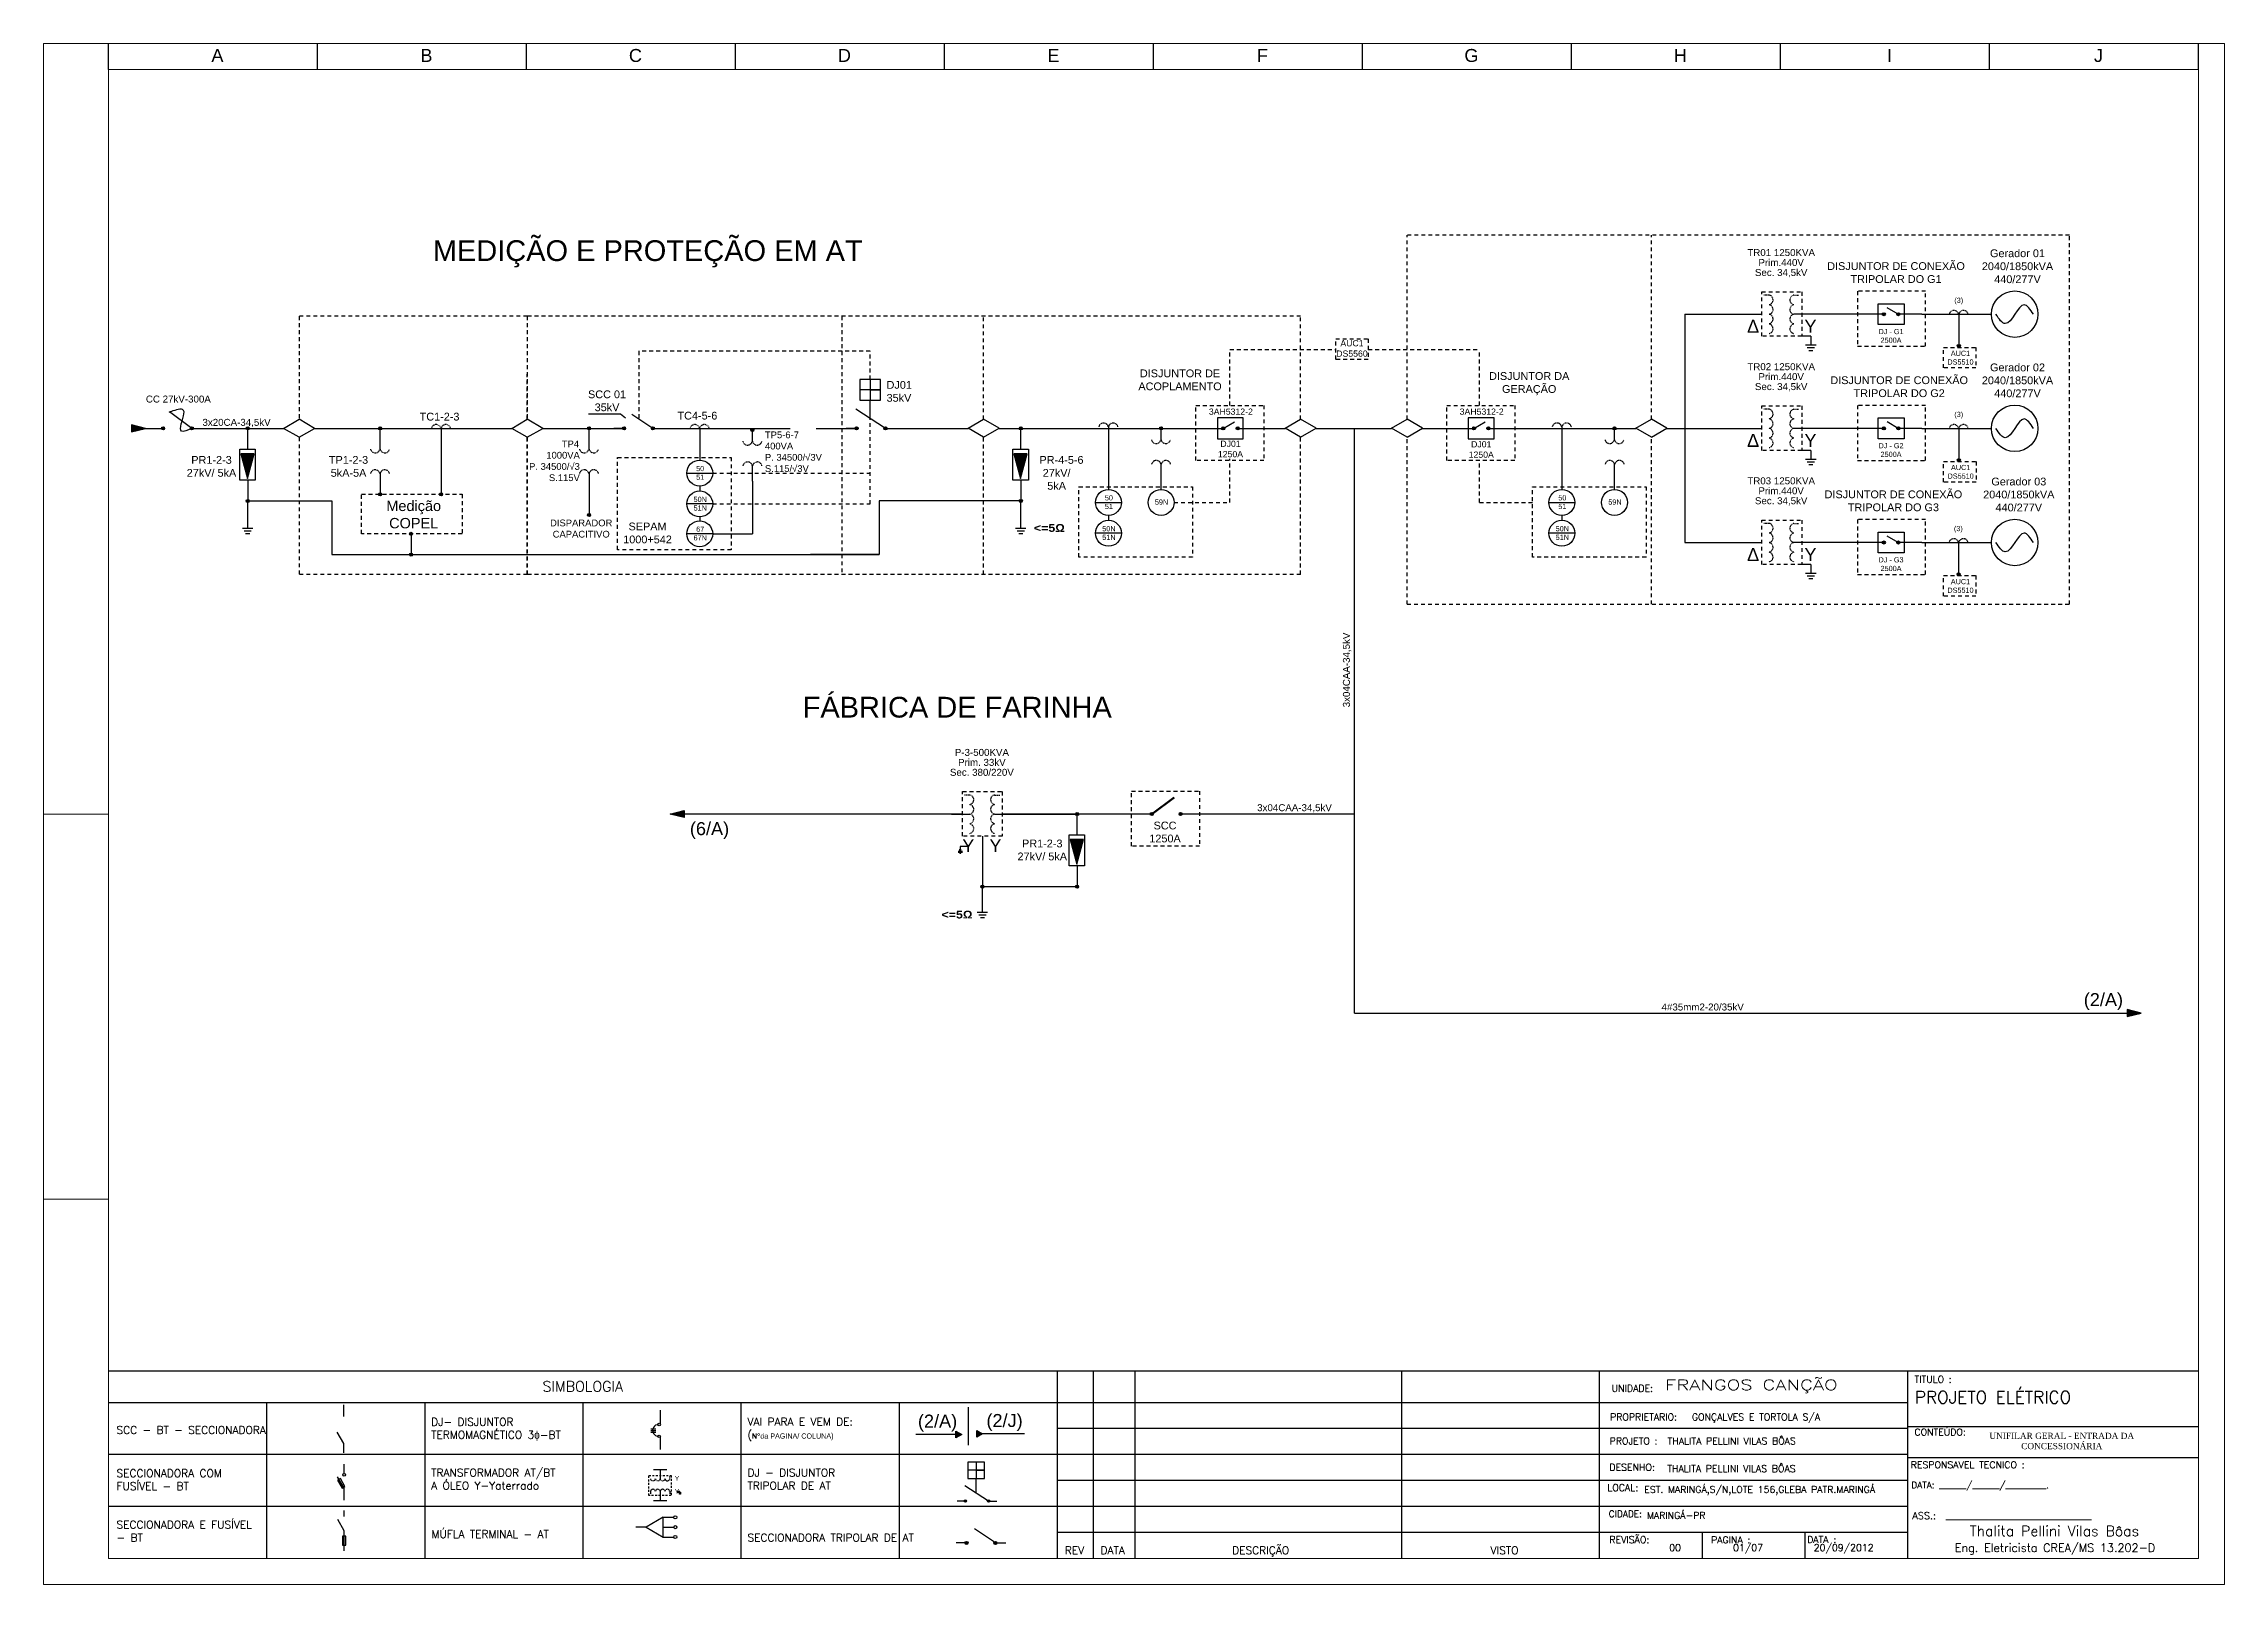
# Model space of a CAD drawing. Header units: millimetres. Extents: x 2138 to 3049, y 1106 to 2505.
# Drawn here: x 2137.5 to 2558, y 2207.9 to 2504.9 of the extents above; entities that cross this region are included whole.
import ezdxf

# ---------------------------------------------------------------- set-up
doc = ezdxf.new("R2010")
doc.units = ezdxf.units.MM
doc.linetypes.add('HIDDEN2', pattern=[0.1875, 0.125, -0.0625])
doc.linetypes.add('JIS_02_0.7', pattern=[1.35, 0.75, -0.6])
for name, color, linetype in [('ATER', 4, 'Continuous'), ('CARGA', 251, 'Continuous'), ('COMPONENTES', 7, 'Continuous'), ('DETALHES', 4, 'Continuous'), ('FORMATO', 18, 'Continuous'), ('linhas', 6, 'Continuous'), ('LUMINARIA', 5, 'Continuous'), ('PAINEL', 5, 'JIS_02_0.7'), ('REG200-290', 5, 'Continuous'), ('texto', 1, 'Continuous'), ('TIMBRE', 7, 'Continuous')]:
    doc.layers.add(name, color=color, linetype=linetype)
doc.layers.add('CARIMBO', color=6, linetype='Continuous', lineweight=15)
doc.styles.add('REGUA240', font='romans.shx', dxfattribs={"width": 1.4})
doc.styles.add('ROMANC', font='romanc', dxfattribs={"height": 0.3})
doc.styles.add('ROMANS', font='romans', dxfattribs={"height": 100})
doc.styles.get("Standard").update_dxf_attribs({"font": 'arial.ttf'})

msp = doc.modelspace()

# ---------------------------------------------------------------- texts
at = {"layer": 'CARGA', "char_height": 1, "attachment_point": 1}
for s, insert in [('50\\P51', (2263.36, 2423.5)), ('\\pxqc;50N\\P51N', (2261.43, 2417.56)), ('50\\P51', (2342.17, 2417.86)), ('\\pxqc;59N', (2350.38, 2417.04)), ('50\\P51', (2429.61, 2417.86)), ('\\pxqc;59N', (2437.82, 2417.04)), ('\\pxqc;67\\P67N', (2261.43, 2411.81)), ('\\pxqc;50N\\P51N', (2340.24, 2411.91)), ('\\pxqc;50N\\P51N', (2427.67, 2411.91))]:
    msp.add_mtext_dynamic_manual_height_columns(s, width=5.4263, gutter_width=12.5, heights=[0], dxfattribs=dict(at, insert=insert))
at = {"layer": 'DETALHES', "color": 5, "insert": (2241.52, 2246.08), "char_height": 2, "width": 60.986, "attachment_point": 5, "style": 'ROMANS'}
msp.add_mtext('SIMBOLOGIA', dxfattribs=at)
at = {"layer": 'DETALHES', "color": 3, "char_height": 1.5, "attachment_point": 4, "style": 'ROMANS'}
for s, insert, width in [('SCC - BT - SECCIONADORA ', (2151.59, 2237.65), 30.493), ('DJ- DISJUNTOR TERMOMAGNÉTICO 3ɸ-BT', (2212.26, 2237.76), 30.493), ('VAI PARA E VEM DE: \\P({\\H0.66667x;N\\fArial Black|b0|i0|c0|p34;°\\fMS Shell Dlg 2|b0|i0|c0|p0;da PAGINA/ COLUNA\\H1.0625x;)}', (2273.25, 2237.76), 30.493), ('SECCIONADORA COM FUSÍVEL - BT', (2151.59, 2228.09), 30.493), ('TRANSFORMADOR AT/BT\\PA ÓLEO Y-Yaterrado', (2212.26, 2228.2), 30.493), ('DJ - DISJUNTOR TRIPOLAR DE AT', (2273.25, 2228.2), 26.466), ('SECCIONADORA E FUSÍVEL - BT', (2151.59, 2218.15), 28.7852), ('MÚFLA TERMINAL - AT', (2212.35, 2217.6), 30.493), ('SECCIONADORA TRIPOLAR DE AT', (2273.25, 2216.92), 30.493)]:
    msp.add_mtext(s, dxfattribs=dict(at, insert=insert, width=width))
at = {"layer": 'FORMATO', "color": 4, "style": 'ROMANS'}
for s, height, p in [('UNIDADE:', 1.32, (2439.89, 2245.05)), ('TITULO :', 1.32, (2498.28, 2246.79)), ('PROPRIETARIO:', 1.32, (2439.59, 2239.53)), ('CONTEÚDO:', 1.32, (2498.28, 2236.6)), ('PROJETO :', 1.32, (2439.51, 2234.87)), ('DESENHO:', 1.32, (2439.45, 2229.83)), ('RESPONSAVEL TECNICO :', 1.32, (2497.56, 2230.3)), (' LOCAL:', 1.32, (2438.16, 2225.88)), ('DATA: ______/______/_________.', 1.2672, (2497.66, 2226.43)), ('CIDADE:', 1.267, (2439.33, 2220.86)), ('ASS.:  ______________________________', 1.3662, (2497.87, 2220.47)), ('REVISÃO:', 1.32, (2439.45, 2215.86)), ('PAGINA :', 1.32, (2459.06, 2215.83)), ('DATA :', 1.32, (2477.59, 2215.89)), ('Eng. Eletricista CREA/MS 13.202-D', 1.584, (2506.06, 2214.18)), ('Thalita Pellini Vilas Bôas', 1.98, (2508.92, 2217.21))]:
    msp.add_text(s, height=height, dxfattribs=at).set_placement(p)
at = {"layer": 'FORMATO', "color": 5}
for s, height, style, p in [('PROJETO ELÉTRICO', 2.376, 'ROMANC', (2498.36, 2242.8)), ('GONÇALVES E TORTOLA S/A', 1.32, 'ROMANS', (2455.37, 2239.52)), ('THALITA PELLINI VILAS BÔAS', 1.32, 'ROMANS', (2450.68, 2234.87)), ('THALITA PELLINI VILAS BÔAS', 1.32, 'ROMANS', (2450.63, 2229.55)), ('EST. MARINGÁ,S/N,LOTE 156,GLEBA PATR.MARINGÁ', 1.32, 'ROMANS', (2446.17, 2225.54)), ('MARINGÁ-PR', 1.32, 'ROMANS', (2446.68, 2220.54)), ('00', 1.32, 'ROMANS', (2450.99, 2214.33)), ('01/07', 1.32, 'ROMANS', (2463.31, 2214.33)), ('20/09/2012', 1.32, 'ROMANS', (2478.86, 2214.33))]:
    msp.add_text(s, height=height, dxfattribs=dict(at, style=style)).set_placement(p)
at = {"layer": 'linhas', "color": 2}
for s, width, insert, char_height, attachment_point in [('\\pxqc;{\\C7;A}', 4.6452, (2168.73, 2503.88), 2.5, 1), ('\\pxqc;{\\C7;B}', 4.6452, (2209.03, 2503.88), 2.5, 1), ('\\pxqc;{\\C7;C}', 4.6452, (2249.33, 2503.88), 2.5, 1), ('\\pxqc;{\\C7;D}', 4.6452, (2289.63, 2503.88), 2.5, 1), ('\\pxqc;{\\C7;E}', 4.6452, (2329.93, 2503.88), 2.5, 1), ('\\pxqc;{\\C7;F}', 4.6452, (2370.23, 2503.88), 2.5, 1), ('\\pxqc;{\\C7;G}', 4.6452, (2410.53, 2503.88), 2.5, 1), ('\\pxqc;{\\C7;H}', 4.6452, (2450.83, 2503.88), 2.5, 1), ('\\pxqc;{\\C7;I}', 4.6452, (2491.13, 2503.88), 2.5, 1), ('\\pxqc;{\\C7;J}', 4.6452, (2531.43, 2503.88), 2.5, 1), ('\\pxqc;{\\C256;(6/A)}', 9.9413, (2270.91, 2354.84), 2.5, 3), ('\\pxqc;{\\C256;(2/A)}', 9.9413, (2529.74, 2321.88), 2.5, 1), ('\\pxqc;{\\C256;(2/A)}', 9.9413, (2304.94, 2240.63), 2.5, 1), ('\\pxqc;{\\C256;(2/J)}', 9.9413, (2317.86, 2240.75), 2.5, 1), ('\\pxqc;{\\fTimes New Roman|b0|i0|c0|p18;\\C5;UNIFILAR GERAL - ENTRADA DA CONCESSIONÁRIA}', 32.6226, (2510.37, 2237.14), 1.188, 1)]:
    msp.add_mtext_dynamic_manual_height_columns(s, width=width, gutter_width=12.5, heights=[0], dxfattribs=dict(at, insert=insert, char_height=char_height, attachment_point=attachment_point))
at = {"layer": 'PAINEL'}
for s, width, insert, char_height, attachment_point in [('\\pxqc;{\\C7;MEDIÇÃO E PROTEÇÃO EM AT}', 105.7264, (2201.17, 2467.01), 4, 1), ('\\pxqc;Medição COPEL', 18.6621, (2199.57, 2416.81), 2, 1), ('\\pxqc;{\\C7;FÁBRICA DE FARINHA}', 65.4242, (2346.42, 2379), 4, 3)]:
    msp.add_mtext_dynamic_manual_height_columns(s, width=width, gutter_width=12.5, heights=[0], dxfattribs=dict(at, insert=insert, char_height=char_height, attachment_point=attachment_point))
at = {"layer": 'REG200-290', "style": 'REGUA240', "width": 1.4}
msp.add_text('FRANGOS CANÇÃO', height=1.98, dxfattribs=at).set_placement((2450.21, 2245.36))
at = {"layer": 'texto', "color": 150, "style": 'ROMANS'}
for s, p in [('REV', (2334.48, 2213.74)), ('DATA', (2341.36, 2213.74)), ('DESCRIÇÃO', (2366.72, 2213.74)), ('VISTO', (2416.54, 2213.74))]:
    msp.add_text(s, height=1.5, dxfattribs=at).set_placement(p)
at = {"layer": 'texto', "char_height": 2.8, "attachment_point": 1, "line_spacing_factor": 0.857143}
for s, insert in [('\\pxqc;{\\H0.48x;TR01 1250KVA\\PPrim.440V \\PSec. 34,5kV}', (2465.99, 2465.31)), ('\\pxqc;{\\H0.48x;TR02 1250KVA\\PPrim.440V \\PSec. 34,5kV}', (2465.99, 2443.31)), ('\\pxqc;{\\H0.48x;TR03 1250KVA\\PPrim.440V \\PSec. 34,5kV}', (2465.99, 2421.31)), ('\\pxqc;{\\H0.48x;P-3-500KVA\\PPrim. 33kV \\PSec. 380/220V}', (2311.87, 2368.96))]:
    msp.add_mtext_dynamic_manual_height_columns(s, width=13.1751, gutter_width=12.5, heights=[0], dxfattribs=dict(at, insert=insert))
at = {"layer": 'texto'}
for s, width, gutter_width, heights, insert, char_height, attachment_point in [('\\pxqc;Gerador 01\\P2040/1850kVA\\P440/277V', 15.8884, 15.22, [12.08], (2526.09, 2465.25), 1.5, 3), ('\\pxqc;DISJUNTOR DE CONEXÃO TRIPOLAR DO G1', 27.6521, 12.5, [4.69], (2480.9, 2462.78), 1.5, 1), ('\\pxqc;(3)', 1.7417, 12.5, [0], (2505.95, 2455.94), 1, 1), ('Δ         Y', 13.854, 12.5, [0], (2466, 2451.68), 2.5, 1), ('\\pxqc;AUC1\\PDS5560', 8.9162, 12.5, [0], (2385.36, 2447.76), 1.2, 1), ('\\pxqc;DJ - G1\\P2500A', 6.6287, 12.5, [0], (2497.08, 2449.91), 1, 3), ('\\pxqc;AUC1\\PDS5510', 8.9162, 12.5, [0], (2502.69, 2445.71), 1, 1), ('\\pxqc;Gerador 02\\P2040/1850kVA\\P440/277V', 15.8884, 15.22, [9.39], (2526.09, 2443.25), 1.5, 3), ('\\pxql;DJ01\\P35kV', 6.6287, 12.5, [0], (2300.08, 2439.88), 1.5, 1), ('\\pxqc;DISJUNTOR DE ACOPLAMENTO', 16.5279, 12.5, [0], (2348.4, 2442.1), 1.5, 1), ('\\pxqc;DISJUNTOR DA GERAÇÃO', 17.467, 12.5, [0], (2415.26, 2441.59), 1.5, 1), ('\\pxqc;DISJUNTOR DE CONEXÃO TRIPOLAR DO G2', 28.8578, 12.5, [4.69], (2480.9, 2440.78), 1.5, 1), ('\\pxqr;{\\H0.48x;CC 27kV-300A}', 12.7803, 12.5, [0], (2157, 2437.07), 2.8, 1), ('\\pxqc;SCC 01\\P35kV', 8.073, 12.5, [0], (2242.14, 2438.06), 1.5, 1), ('\\pxqr;{\\H0.48x;3x20CA-34,5kV}', 23.2867, 12.5, [0], (2158.03, 2432.58), 2.8, 1), ('\\pxqc;TC1-2-3', 6.6287, 12.5, [0], (2210.57, 2433.76), 1.5, 1), ('\\pxqc;TC4-5-6', 6.6287, 12.5, [0], (2260.29, 2433.95), 1.5, 1), ('\\pxqc;3AH5312-2', 8.9376, 12.5, [0], (2362, 2434.57), 1.2, 1), ('\\pxqc;3AH5312-2', 8.9376, 12.5, [0], (2410.36, 2434.57), 1.2, 1), ('\\pxqc;(3)', 1.7417, 12.5, [0], (2505.95, 2433.94), 1, 1), ('\\pxqr;TP4', 6.6287, 12.5, [0], (2234.16, 2428.4), 1.3, 1), ('TP5-6-7\\P400VA\\PP. 34500/√3V{\\H0.70833x;\\P}S.115/√3V', 14.2709, 12.5, [0], (2276.62, 2430.15), 1.3, 1), ('\\pxqc;DJ01\\P1250A', 6.6287, 12.5, [0], (2363.08, 2428.38), 1.2, 1), ('\\pxqc;DJ01\\P1250A', 6.6287, 12.5, [0], (2411.43, 2428.28), 1.2, 1), ('Δ         Y', 13.854, 12.5, [0], (2466, 2429.68), 2.5, 1), ('\\pxqc;DJ - G2\\P2500A', 6.6287, 12.5, [0], (2497.08, 2427.91), 1, 3), ('\\pxqc;PR1-2-3\\P27kV/ 5kA', 9.8436, 12.5, [0], (2164.99, 2425.42), 1.5, 1), ('\\pxqc;TP1-2-3\\P5kA-5A', 6.6287, 12.5, [0], (2193.02, 2425.42), 1.5, 1), ('\\pxqr;1000VA\\PP. 34500/√3{\\H0.70833x;\\P}S.115V', 11.1321, 12.5, [0], (2229.8, 2426.22), 1.3, 1), ('PR-4-5-6\\P\\pxqc;27kV/ 5kA', 6.6287, 12.5, [0], (2329.56, 2425.42), 1.5, 1), ('\\pxqc;AUC1\\PDS5510', 8.9162, 12.5, [0], (2502.73, 2423.71), 1, 1), ('\\pxqc;DISJUNTOR DE CONEXÃO TRIPOLAR DO G3', 26.6408, 12.5, [4.69], (2480.9, 2418.78), 1.5, 1), ('\\pxqc;Gerador 03\\P2040/1850kVA\\P440/277V', 15.3827, 0, [8.04], (2526.09, 2421.25), 1.5, 3), ('\\pxqc;DISPARADOR CAPACITIVO', 8.9162, 12.5, [0], (2236.74, 2413.17), 1.3, 1), ('\\pxqc;SEPAM 1000+542', 8.9162, 12.5, [0], (2249.53, 2412.59), 1.5, 1), ('{\\fArial Black|b0|i0|c0|p34;\\H0.6x;<=5Ω}', 6.2275, 12.5, [0], (2334.45, 2412.3), 2.5, 3), ('\\pxqc;(3)', 1.7417, 12.5, [0], (2505.87, 2411.94), 1, 1), ('Δ         Y', 13.854, 12.5, [0], (2466, 2407.68), 2.5, 1), ('\\pxqc;DJ - G3\\P2500A', 6.6287, 12.5, [0], (2497.08, 2405.91), 1, 3), ('\\pxqc;AUC1\\PDS5510', 8.9162, 12.5, [0], (2502.69, 2401.71), 1, 1), ('\\pxqc;SCC\\P1250A', 6.6287, 12.5, [0], (2350.46, 2354.94), 1.5, 1), ('\\pxqr;{\\H0.48x;3x04CAA-34,5kV}', 23.2867, 12.5, [0], (2385.94, 2358.3), 2.8, 3), ('Y   Y', 7.8034, 12.5, [0], (2314.67, 2351.56), 2.5, 1), ('\\pxqc;PR1-2-3\\P27kV/ 5kA', 9.8436, 12.5, [0], (2325.18, 2351.48), 1.5, 1), ('{\\fArial Black|b0|i0|c0|p34;\\H0.6x;<=5Ω}', 6.2275, 12.5, [0], (2310.66, 2337.77), 2.5, 1), ('\\pxqr;{\\H0.48x;4#35mm2-20/35kV}', 23.2867, 12.5, [0], (2442.09, 2319.88), 2.8, 1)]:
    msp.add_mtext_dynamic_manual_height_columns(s, width=width, gutter_width=gutter_width, heights=heights, dxfattribs=dict(at, insert=insert, char_height=char_height, attachment_point=attachment_point))
at = {"layer": 'texto', "insert": (2388.07, 2368.09), "char_height": 2.8, "attachment_point": 1, "rotation": 90}
msp.add_mtext_dynamic_manual_height_columns('\\pxqr;{\\H0.48x;3x04CAA-34,5kV}', width=23.2867, gutter_width=12.5, heights=[0], dxfattribs=at)

# ---------------------------------------------------------------- blocks, each defined once
blk = doc.blocks.new('A$C221811D9')
at = {"layer": 'CARIMBO', "color": 7}
for p, q in [((0, 0), (0, 59.4)), ((2.5, 29.7), (0, 29.7)), ((2.5, 14.847), (0, 14.847))]:
    blk.add_line(p, q, dxfattribs=at)
at = {"layer": 'CARIMBO', "color": 12}
blk.add_line((2.5, 1), (2.5, 58.4), dxfattribs=at)
blk = doc.blocks.new('DJ tripolar')
at = {"layer": 'COMPONENTES'}
h = blk.add_hatch(color=256, dxfattribs=at)
edge = h.paths.add_edge_path()
edge.add_arc((2, 0), 0.3, 0, 360)
h = blk.add_hatch(color=256, dxfattribs=at)
edge = h.paths.add_edge_path()
edge.add_arc((7.58, 0), 0.3, 0, 360)
at = {"layer": 'CARGA'}
blk.add_line((7.58, 0), (1.84, 3.71), dxfattribs=at)
at = {"layer": 'COMPONENTES'}
for centre in [(2, 0), (7.58, 0)]:
    blk.add_circle(centre, 0.3, dxfattribs=at)
at = {"layer": 'FORMATO'}
for p, q in [((4.61, 9.41), (4.61, 5.41)), ((6.61, 7.41), (2.61, 7.41)), ((4.61, 7.41), (6.61, 7.41)), ((4.61, 1.92), (4.61, 5.41))]:
    blk.add_line(p, q, dxfattribs=at)
blk.add_lwpolyline([(2.61, 5.41), (6.61, 5.41), (6.61, 9.41), (2.61, 9.41)], close=True, dxfattribs=at)
at = {"layer": 'linhas'}
for p, q in [((1.7, 0), (0, 0)), ((7.88, 0), (9.58, 0))]:
    blk.add_line(p, q, dxfattribs=at)
blk = doc.blocks.new('para raio AT')
at = {"layer": 'COMPONENTES'}
h = blk.add_hatch(color=256, dxfattribs=at)
edge = h.paths.add_edge_path()
edge.add_arc((0, 0), 0.3, 0, 360)
h = blk.add_hatch(color=256, dxfattribs=at)
edge = h.paths.add_edge_path()
edge.add_arc((-0.01, -14), 0.3, 0, 360)
at = {"layer": 'FORMATO'}
blk.add_hatch(color=0, dxfattribs=at).paths.add_polyline_path([(-0.05, -9.67), (1.25, -4.9), (-1.34, -4.9)])
at = {"layer": 'COMPONENTES'}
for centre in [(0, 0), (-0.01, -14)]:
    blk.add_circle(centre, 0.3, dxfattribs=at)
at = {"layer": 'FORMATO'}
for points in [[(-1.55, -4), (1.45, -4), (1.45, -10), (-1.55, -10)], [(-0.05, -9.67), (1.25, -4.9), (-1.34, -4.9)]]:
    blk.add_lwpolyline(points, close=True, dxfattribs=at)
at = {"layer": 'linhas'}
for p, q in [((-0.01, -4), (0, 0)), ((-0.01, -10), (-0.01, -14))]:
    blk.add_line(p, q, dxfattribs=at)
blk = doc.blocks.new('SCC SIMPLES')
at = {"layer": 'COMPONENTES'}
blk.add_line((0, -9.91), (-2.5, -5.58), dxfattribs=at)
at = {"layer": 'linhas', "color": 6}
for p, q in [((0, -4.33), (0, 0.1)), ((0, -19.02), (0, -9.91))]:
    blk.add_line(p, q, dxfattribs=at)
blk = doc.blocks.new('Y aterrado')
at = {"layer": 'texto', "lineweight": 50}
for p, q in [((0, 0), (1.05, 0)), ((1.05, 0), (1.05, -0.5)), ((0.65, -0.5), (1.45, -0.5)), ((1.25, -0.6), (0.85, -0.6)), ((1.15, -0.7), (0.95, -0.7)), ((1.05, -0.6), (1.25, -0.6))]:
    blk.add_line(p, q, dxfattribs=at)
at = {"layer": 'texto', "color": 2, "char_height": 1.8, "attachment_point": 1}
for insert in [(-0.94, 6.08), (-0.94, 1.04)]:
    blk.add_mtext_dynamic_manual_height_columns('{\\C1;Y}', width=4.8042, gutter_width=12.5, heights=[0], dxfattribs=dict(at, insert=insert))
blk = doc.blocks.new('TRAFO OLEO Y YATERR')
at = {"layer": 'COMPONENTES', "color": 0, "linetype": 'HIDDEN2'}
for p, q in [((-0.53, 6.34), (-0.53, 7.37)), ((-0.53, 1.62), (-0.53, 0.59))]:
    blk.add_line(p, q, dxfattribs=at)
for centre, start, end in [((-1.44, 6.54), 192.4164, 347.58328), ((-1.44, 1.42), 12.41672, 167.5836)]:
    blk.add_arc(centre, 0.93, start, end, dxfattribs=at)
at = {"layer": 'linhas'}
for p, q in [((-6.76, 9.93), (-4.2, 9.93)), ((-4.2, 9.93), (-1.64, 9.93)), ((-4.2, 9.93), (-4.2, 6.34)), ((-4.2, 1.62), (-4.2, -1.97)), ((-6.76, -1.97), (-4.2, -1.97)), ((-4.2, -1.97), (-1.64, -1.97))]:
    blk.add_line(p, q, dxfattribs=at)
at = {"layer": 'LUMINARIA', "color": 0, "linetype": 'HIDDEN2'}
blk.add_line((-7.92, 1.62), (-7.92, 0.59), dxfattribs=at)
for centre, start, end in [((-7.01, 6.54), 192.41672, 347.5836), ((-7.01, 1.42), 12.4164, 167.58328), ((-5.11, 6.54), 192.41672, 347.5836), ((-5.11, 1.42), 12.4164, 167.58328), ((-3.29, 6.54), 192.4164, 347.58328), ((-3.29, 1.42), 12.41672, 167.5836)]:
    blk.add_arc(centre, 0.93, start, end, dxfattribs=at)
at = {"layer": 'texto', "linetype": 'JIS_02_0.7'}
blk.add_lwpolyline([(-8.58, 7.69), (0, 7.69), (0, 0), (-8.58, 0)], close=True, dxfattribs=at)
at = {"layer": 'texto'}
blk.add_blockref('Y aterrado', (2.38, 1.38), dxfattribs=at)
blk = doc.blocks.new('MÚFLA TERMINAL')
at = {"layer": 'linhas'}
for p, q in [((-2.6, 1.9), (-0.6, 1.9)), ((-2.6, 0), (-0.6, 0)), ((-5.9, -0.01), (-7.93, -0.01)), ((-2.6, -1.91), (-0.6, -1.91))]:
    blk.add_line(p, q, dxfattribs=at)
blk.add_lwpolyline([(-5.9, -0.01), (-2.6, -1.91), (-2.6, 1.9)], close=True, dxfattribs=at)
for centre in [(-0.3, 1.9), (-0.3, 0), (-0.3, -1.91)]:
    blk.add_circle(centre, 0.3, dxfattribs=at)

# ---------------------------------------------------------------- hatches: boundary and pattern name
at = {"layer": 'COMPONENTES'}
h = msp.add_hatch(color=256, dxfattribs=at)
edge = h.paths.add_edge_path()
edge.add_arc((2492.38, 2452.75), 0.3, 0, 360)
h = msp.add_hatch(color=256, dxfattribs=at)
edge = h.paths.add_edge_path()
edge.add_arc((2495.17, 2452.75), 0.3, 0, 360)
h = msp.add_hatch(color=256, dxfattribs=at)
edge = h.paths.add_edge_path()
edge.add_arc((2506.84, 2446.63), 0.3, 0, 360)
h = msp.add_hatch(color=256, dxfattribs=at)
edge = h.paths.add_edge_path()
edge.add_arc((2160.56, 2430.75), 0.3, 0, 360)
h = msp.add_hatch(color=256, dxfattribs=at)
edge = h.paths.add_edge_path()
edge.add_arc((2161.88, 2433.89), 0.07, 0, 360)
h = msp.add_hatch(color=256, dxfattribs=at)
edge = h.paths.add_edge_path()
edge.add_arc((2166.14, 2430.75), 0.3, 0, 360)
h = msp.add_hatch(color=256, dxfattribs=at)
edge = h.paths.add_edge_path()
edge.add_arc((2202.43, 2430.75), 0.3, 0, 360)
h = msp.add_hatch(color=256, dxfattribs=at)
edge = h.paths.add_edge_path()
edge.add_arc((2242.72, 2430.75), 0.3, 0, 360)
h = msp.add_hatch(color=256, dxfattribs=at)
edge = h.paths.add_edge_path()
edge.add_arc((2249.46, 2430.75), 0.3, 0, 360)
h = msp.add_hatch(color=256, dxfattribs=at)
edge = h.paths.add_edge_path()
edge.add_arc((2255.03, 2430.75), 0.3, 0, 360)
h = msp.add_hatch(color=256, dxfattribs=at)
edge = h.paths.add_edge_path()
edge.add_arc((2274.2, 2430.45), 0.3, 0, 360)
h = msp.add_hatch(color=256, dxfattribs=at)
edge = h.paths.add_edge_path()
edge.add_arc((2353.01, 2430.75), 0.3, 0, 360)
h = msp.add_hatch(color=256, dxfattribs=at)
edge = h.paths.add_edge_path()
edge.add_arc((2364.99, 2430.75), 0.3, 0, 360)
h = msp.add_hatch(color=256, dxfattribs=at)
edge = h.paths.add_edge_path()
edge.add_arc((2367.78, 2430.75), 0.3, 0, 360)
h = msp.add_hatch(color=256, dxfattribs=at)
edge = h.paths.add_edge_path()
edge.add_arc((2413.34, 2430.75), 0.3, 0, 360)
h = msp.add_hatch(color=256, dxfattribs=at)
edge = h.paths.add_edge_path()
edge.add_arc((2416.13, 2430.75), 0.3, 0, 360)
h = msp.add_hatch(color=256, dxfattribs=at)
edge = h.paths.add_edge_path()
edge.add_arc((2440.45, 2430.75), 0.3, 0, 360)
h = msp.add_hatch(color=256, dxfattribs=at)
edge = h.paths.add_edge_path()
edge.add_arc((2492.38, 2430.75), 0.3, 0, 360)
h = msp.add_hatch(color=256, dxfattribs=at)
edge = h.paths.add_edge_path()
edge.add_arc((2495.17, 2430.75), 0.3, 0, 360)
h = msp.add_hatch(color=256, dxfattribs=at)
edge = h.paths.add_edge_path()
edge.add_arc((2506.84, 2424.63), 0.3, 0, 360)
h = msp.add_hatch(color=256, dxfattribs=at)
edge = h.paths.add_edge_path()
edge.add_arc((2202.42, 2418.04), 0.3, 0, 360)
h = msp.add_hatch(color=256, dxfattribs=at)
edge = h.paths.add_edge_path()
edge.add_arc((2214.18, 2418.04), 0.3, 0, 360)
h = msp.add_hatch(color=256, dxfattribs=at)
edge = h.paths.add_edge_path()
edge.add_arc((2242.71, 2414.04), 0.3, 0, 360)
h = msp.add_hatch(color=256, dxfattribs=at)
edge = h.paths.add_edge_path()
edge.add_arc((2208.4, 2410.41), 0.3, 0, 360)
h = msp.add_hatch(color=256, dxfattribs=at)
edge = h.paths.add_edge_path()
edge.add_arc((2208.4, 2406.41), 0.3, 0, 360)
h = msp.add_hatch(color=256, dxfattribs=at)
edge = h.paths.add_edge_path()
edge.add_arc((2492.38, 2408.75), 0.3, 0, 360)
h = msp.add_hatch(color=256, dxfattribs=at)
edge = h.paths.add_edge_path()
edge.add_arc((2495.17, 2408.75), 0.3, 0, 360)
h = msp.add_hatch(color=256, dxfattribs=at)
edge = h.paths.add_edge_path()
edge.add_arc((2506.8, 2402.63), 0.3, 0, 360)
h = msp.add_hatch(color=256, dxfattribs=at)
edge = h.paths.add_edge_path()
edge.add_arc((2351.21, 2356.4), 0.3, 0, 360)
h = msp.add_hatch(color=256, dxfattribs=at)
edge = h.paths.add_edge_path()
edge.add_arc((2351.21, 2356.4), 0.3, 0, 360)
h = msp.add_hatch(color=256, dxfattribs=at)
edge = h.paths.add_edge_path()
edge.add_arc((2356.78, 2356.4), 0.3, 0, 360)
h = msp.add_hatch(color=256, dxfattribs=at)
edge = h.paths.add_edge_path()
edge.add_arc((2356.78, 2356.4), 0.3, 0, 360)
h = msp.add_hatch(color=256, dxfattribs=at)
edge = h.paths.add_edge_path()
edge.add_arc((2318.56, 2342.4), 0.3, 0, 360)
h = msp.add_hatch(color=256, dxfattribs=at)
edge = h.paths.add_edge_path()
edge.add_arc((2315.49, 2215.9), 0.3, 0, 360)
h = msp.add_hatch(color=256, dxfattribs=at)
edge = h.paths.add_edge_path()
edge.add_arc((2321.07, 2215.9), 0.3, 0, 360)
at = {"layer": 'linhas'}
for points in [[(2157.2, 2430.75), (2154.5, 2431.43), (2154.5, 2430.08)], [(2258.33, 2356.4), (2261.03, 2357.08), (2261.03, 2355.73)], [(2541.97, 2318.04), (2539.27, 2318.72), (2539.27, 2317.37)], [(2314.56, 2236.79), (2313.44, 2236.14), (2313.44, 2237.44)], [(2318.59, 2236.92), (2317.46, 2236.27), (2317.46, 2237.57)]]:
    msp.add_hatch(color=256, dxfattribs=at).paths.add_polyline_path(points)

# ---------------------------------------------------------------- linework, layer by layer
at = {"color": 6}
for p, q in [((2254.65, 2237.91), (2255.57, 2237.91)), ((2254.65, 2237.59), (2255.57, 2237.59)), ((2254.65, 2237.27), (2255.57, 2237.27))]:
    msp.add_line(p, q, dxfattribs=at)
at = {"color": 2}
for centre in [(2256.21, 2238.73), (2256.21, 2236.45), (2195.48, 2229.02)]:
    msp.add_circle(centre, 0.253, dxfattribs=at)
at = {"color": 4}
msp.add_arc((2256.11, 2237.59), 1.14, 89.8656, 270.134, dxfattribs=at)
at = {"layer": 'ATER'}
msp.add_line((2195.48, 2226.48), (2194.23, 2228.65), dxfattribs=at)
at = {"layer": 'CARGA'}
for p, q in [((2255.03, 2430.75), (2250.98, 2433.45)), ((2261.55, 2422.13), (2266.55, 2422.13)), ((2266.55, 2416.18), (2261.55, 2416.18)), ((2340.36, 2416.48), (2345.36, 2416.48)), ((2427.8, 2416.48), (2432.8, 2416.48)), ((2266.55, 2410.43), (2261.55, 2410.43)), ((2345.36, 2410.53), (2340.36, 2410.53)), ((2432.8, 2410.53), (2427.8, 2410.53)), ((2321.07, 2215.9), (2317.02, 2218.6))]:
    msp.add_line(p, q, dxfattribs=at)
for points in [[(2496.29, 2450.75), (2491.29, 2450.75), (2491.29, 2454.75), (2496.29, 2454.75)], [(2363.87, 2428.75), (2368.87, 2428.75), (2368.87, 2432.75), (2363.87, 2432.75)], [(2412.22, 2428.75), (2417.22, 2428.75), (2417.22, 2432.75), (2412.22, 2432.75)], [(2496.29, 2428.75), (2491.29, 2428.75), (2491.29, 2432.75), (2496.29, 2432.75)], [(2496.29, 2406.75), (2491.29, 2406.75), (2491.29, 2410.75), (2496.29, 2410.75)]]:
    msp.add_lwpolyline(points, close=True, dxfattribs=at)
for centre in [(2264.05, 2422.13), (2264.05, 2416.18), (2342.86, 2416.48), (2353.01, 2416.48), (2430.3, 2416.48), (2440.44, 2416.48), (2264.05, 2410.43), (2342.86, 2410.53), (2430.3, 2410.53)]:
    msp.add_circle(centre, 2.5, dxfattribs=at)
at = {"layer": 'CARIMBO', "color": 7}
for p, q in [((2558.04, 2504.91), (2137.54, 2504.91)), ((2558.04, 2504.91), (2558.04, 2207.91)), ((2558.04, 2207.91), (2137.54, 2207.91))]:
    msp.add_line(p, q, dxfattribs=at)
at = {"layer": 'CARIMBO', "color": 12}
for p, q in [((2553.04, 2499.91), (2150.04, 2499.91)), ((2553.04, 2499.91), (2553.04, 2212.91)), ((2553.04, 2212.91), (2150.04, 2212.91))]:
    msp.add_line(p, q, dxfattribs=at)
at = {"layer": 'COMPONENTES', "color": 1, "linetype": 'JIS_02_0.7'}
for p, q in [((2400.43, 2432.49), (2400.43, 2468)), ((2528.15, 2468), (2400.43, 2468)), ((2447.55, 2432.49), (2447.55, 2468)), ((2528.15, 2396.84), (2528.15, 2468)), ((2230.8, 2452.36), (2186.8, 2452.36)), ((2186.8, 2452.36), (2186.8, 2432.49)), ((2274.8, 2452.36), (2230.8, 2452.36)), ((2230.8, 2452.36), (2230.8, 2432.49)), ((2379.91, 2452.36), (2274.8, 2452.36)), ((2291.47, 2452.36), (2291.47, 2402.57)), ((2318.8, 2432.49), (2318.8, 2452.36)), ((2379.91, 2432.49), (2379.91, 2452.36)), ((2186.8, 2429.02), (2186.8, 2402.57)), ((2230.8, 2402.57), (2230.8, 2429.02)), ((2230.8, 2429.02), (2230.8, 2402.57)), ((2318.8, 2402.57), (2318.8, 2429.03)), ((2379.91, 2402.57), (2379.91, 2429.03)), ((2400.43, 2396.84), (2400.43, 2429.03)), ((2447.55, 2396.84), (2447.55, 2429.03)), ((2528.15, 2396.84), (2528.15, 2429.03)), ((2230.8, 2402.57), (2186.8, 2402.57)), ((2274.8, 2402.57), (2230.8, 2402.57)), ((2379.91, 2402.57), (2274.8, 2402.57)), ((2400.43, 2396.84), (2528.15, 2396.84))]:
    msp.add_line(p, q, dxfattribs=at)
at = {"layer": 'COMPONENTES', "color": 0, "linetype": 'HIDDEN2'}
for p, q in [((2470.28, 2456.43), (2469.25, 2456.43)), ((2474.99, 2456.43), (2476.03, 2456.43)), ((2470.28, 2434.43), (2469.25, 2434.43)), ((2474.99, 2434.43), (2476.03, 2434.43)), ((2470.28, 2412.43), (2469.25, 2412.43)), ((2474.99, 2412.43), (2476.03, 2412.43)), ((2316.16, 2360.07), (2315.12, 2360.07)), ((2320.87, 2360.07), (2321.91, 2360.07))]:
    msp.add_line(p, q, dxfattribs=at)
at = {"layer": 'COMPONENTES'}
for p, q in [((2166.14, 2430.75), (2161.83, 2433.94)), ((2351.21, 2356.4), (2355.52, 2359.58)), ((2195.4, 2235.07), (2194.15, 2237.24)), ((2195.51, 2218.23), (2194.26, 2220.39))]:
    msp.add_line(p, q, dxfattribs=at)
at = {"layer": 'COMPONENTES', "lineweight": 80}
msp.add_line((2351.21, 2356.4), (2355.52, 2359.58), dxfattribs=at)
at = {"layer": 'COMPONENTES', "color": 0}
for points in [[(2195.08, 2226.48), (2195.64, 2226.8), (2194.78, 2228.31), (2194.22, 2227.99)], [(2195.19, 2215.45), (2195.83, 2215.45), (2195.83, 2217.19), (2195.19, 2217.19)]]:
    msp.add_lwpolyline(points, close=True, dxfattribs=at)
at = {"layer": 'COMPONENTES'}
for centre, radius in [((2492.38, 2452.75), 0.3), ((2495.17, 2452.75), 0.3), ((2506.84, 2446.63), 0.3), ((2160.56, 2430.75), 0.3), ((2161.88, 2433.89), 0.07), ((2166.14, 2430.75), 0.3), ((2202.43, 2430.75), 0.3), ((2242.72, 2430.75), 0.3), ((2249.46, 2430.75), 0.3), ((2255.03, 2430.75), 0.3), ((2274.2, 2430.45), 0.3), ((2353.01, 2430.75), 0.3), ((2364.99, 2430.75), 0.3), ((2367.78, 2430.75), 0.3), ((2413.34, 2430.75), 0.3), ((2416.13, 2430.75), 0.3), ((2440.45, 2430.75), 0.3), ((2492.38, 2430.75), 0.3), ((2495.17, 2430.75), 0.3), ((2506.84, 2424.63), 0.3), ((2202.42, 2418.04), 0.3), ((2214.18, 2418.04), 0.3), ((2242.71, 2414.04), 0.3), ((2208.4, 2410.41), 0.3), ((2208.4, 2406.41), 0.3), ((2492.38, 2408.75), 0.3), ((2495.17, 2408.75), 0.3), ((2506.8, 2402.63), 0.3), ((2351.21, 2356.4), 0.3), ((2351.21, 2356.4), 0.3), ((2356.78, 2356.4), 0.3), ((2356.78, 2356.4), 0.3), ((2318.56, 2342.4), 0.3), ((2315.49, 2215.9), 0.3), ((2321.07, 2215.9), 0.3)]:
    msp.add_circle(centre, radius, dxfattribs=at)
at = {"layer": 'COMPONENTES', "color": 0, "linetype": 'HIDDEN2'}
for centre, start, end in [((2470.08, 2455.52), 282.4164, 77.5833), ((2475.19, 2455.52), 102.4167, 257.5836), ((2507.75, 2452.55), 12.4167, 167.5836), ((2215.09, 2430.55), 12.4167, 167.5836), ((2264.96, 2430.55), 12.4167, 167.5836), ((2343.77, 2430.85), 12.4167, 167.5836), ((2431.21, 2430.85), 12.4167, 167.5836), ((2470.08, 2433.52), 282.4164, 77.5833), ((2475.19, 2433.52), 102.4167, 257.5836), ((2507.75, 2430.55), 12.4167, 167.5836), ((2203.33, 2426.95), 192.4164, 347.5833), ((2243.62, 2426.95), 192.4164, 347.5833), ((2275.11, 2428.45), 192.4164, 347.5833), ((2353.91, 2428.75), 192.4164, 347.5833), ((2441.35, 2428.75), 192.4164, 347.5833), ((2203.33, 2421.84), 12.4167, 167.5836), ((2243.62, 2421.84), 12.4167, 167.5836), ((2275.14, 2423.34), 12.4167, 167.5836), ((2353.95, 2423.64), 12.4167, 167.5836), ((2441.39, 2423.64), 12.4167, 167.5836), ((2470.08, 2411.52), 282.4164, 77.5833), ((2475.19, 2411.52), 102.4167, 257.5836), ((2507.71, 2408.55), 12.4167, 167.5836), ((2315.96, 2359.17), 282.4164, 77.5833), ((2321.07, 2359.17), 102.4167, 257.5836)]:
    msp.add_arc(centre, 0.93, start, end, dxfattribs=at)
at = {"layer": 'COMPONENTES'}
msp.add_open_spline([(2166.14, 2430.75), (2166.14, 2430.75), (2162.99, 2429.18), (2164.5, 2432.45), (2164.8, 2434.94), (2162.5, 2434.11), (2161.95, 2433.92)], degree=3, knots=[0, 0, 0, 0, 1.774826, 4.923616, 6.194125, 7.903037, 7.903037, 7.903037, 7.903037], dxfattribs=at)
at = {"layer": 'DETALHES', "color": 7}
for p, q in [((2333, 2249.08), (2333, 2212.91)), ((2150.04, 2243), (2333, 2243)), ((2180.53, 2243), (2180.53, 2212.91)), ((2211.03, 2243), (2211.03, 2212.91)), ((2241.52, 2243), (2241.52, 2212.91)), ((2272.01, 2243), (2272.01, 2212.91)), ((2302.5, 2243), (2302.5, 2212.91)), ((2150.04, 2233), (2333, 2233)), ((2150.04, 2223), (2333, 2223))]:
    msp.add_line(p, q, dxfattribs=at)
at = {"layer": 'FORMATO', "linetype": 'JIS_02_0.7'}
for p, q in [((2296.91, 2445.62), (2252.3, 2445.62)), ((2252.3, 2445.62), (2252.3, 2432.58)), ((2296.91, 2440.16), (2296.91, 2445.62)), ((2366.28, 2435.18), (2366.28, 2445.92)), ((2366.28, 2445.92), (2386.68, 2445.92)), ((2392.94, 2445.92), (2414.42, 2445.92)), ((2414.42, 2435.18), (2414.42, 2445.92)), ((2296.91, 2416.18), (2296.91, 2432.67)), ((2266.55, 2422.13), (2296.91, 2422.13)), ((2366.28, 2416.48), (2366.28, 2424.89)), ((2414.42, 2416.48), (2414.42, 2424.57)), ((2266.55, 2416.18), (2296.91, 2416.18)), ((2355.51, 2416.48), (2366.28, 2416.48)), ((2414.42, 2416.48), (2424.6, 2416.48))]:
    msp.add_line(p, q, dxfattribs=at)
at = {"layer": 'FORMATO'}
for p, q in [((2274.2, 2420.6), (2274.2, 2410.43)), ((2266.55, 2410.43), (2274.2, 2410.43)), ((2150.04, 2249.08), (2333, 2249.08)), ((2437.54, 2249.08), (2553.04, 2249.08)), ((2496.94, 2249.08), (2496.94, 2212.91)), ((2437.54, 2243), (2496.94, 2243)), ((2437.54, 2238), (2496.94, 2238)), ((2496.94, 2238.32), (2553.04, 2238.32)), ((2437.54, 2233), (2496.94, 2233)), ((2496.94, 2232.38), (2553.04, 2232.38)), ((2437.54, 2228), (2496.94, 2228)), ((2437.54, 2223), (2496.94, 2223)), ((2437.54, 2218), (2496.94, 2218)), ((2457.34, 2218), (2457.34, 2212.91)), ((2477.14, 2218), (2477.14, 2212.91))]:
    msp.add_line(p, q, dxfattribs=at)
at = {"layer": 'FORMATO', "color": 12}
msp.add_line((2437.54, 2212.91), (2437.54, 2249.08), dxfattribs=at)
at = {"layer": 'linhas', "color": 7}
for p, q in [((2150.04, 2499.91), (2150.04, 2504.91)), ((2150.04, 2499.91), (2150.04, 2504.91)), ((2190.34, 2499.91), (2190.34, 2504.91)), ((2190.34, 2499.91), (2190.34, 2504.91)), ((2230.64, 2499.91), (2230.64, 2504.91)), ((2270.94, 2499.91), (2270.94, 2504.91)), ((2311.24, 2499.91), (2311.24, 2504.91)), ((2351.54, 2499.91), (2351.54, 2504.91)), ((2391.84, 2499.91), (2391.84, 2504.91)), ((2432.14, 2499.91), (2432.14, 2504.91)), ((2472.44, 2499.91), (2472.44, 2504.91)), ((2512.74, 2499.91), (2512.74, 2504.91)), ((2553.04, 2499.91), (2553.04, 2504.91)), ((2315.9, 2234.77), (2315.9, 2242.08))]:
    msp.add_line(p, q, dxfattribs=at)
at = {"layer": 'linhas'}
for p, q in [((2453.99, 2452.75), (2468.83, 2452.75)), ((2453.99, 2452.75), (2453.99, 2408.75)), ((2491.29, 2452.75), (2474.99, 2452.75)), ((2499.72, 2452.75), (2513.13, 2452.75)), ((2506.84, 2452.75), (2506.84, 2446.63)), ((2478.3, 2448.49), (2476.53, 2448.49)), ((2478.3, 2448.49), (2478.3, 2446.83)), ((2477.3, 2446.83), (2479.3, 2446.83)), ((2477.6, 2446.31), (2479, 2446.31)), ((2477.9, 2445.78), (2478.7, 2445.78)), ((2157.2, 2430.75), (2160.86, 2430.75)), ((2165.84, 2430.75), (2183.8, 2430.75)), ((2183.8, 2430.75), (2186.8, 2432.49)), ((2186.8, 2429.02), (2183.8, 2430.75)), ((2189.8, 2430.75), (2186.8, 2432.49)), ((2186.8, 2429.02), (2189.8, 2430.75)), ((2189.8, 2430.75), (2227.8, 2430.75)), ((2202.42, 2426.75), (2202.43, 2430.75)), ((2214.18, 2430.75), (2214.18, 2418.04)), ((2227.8, 2430.75), (2230.8, 2432.49)), ((2230.8, 2429.02), (2227.8, 2430.75)), ((2233.8, 2430.75), (2230.8, 2432.49)), ((2230.8, 2429.02), (2233.8, 2430.75)), ((2233.8, 2430.75), (2249.76, 2430.75)), ((2242.71, 2426.75), (2242.72, 2430.75)), ((2249.16, 2430.75), (2247.46, 2430.75)), ((2254.73, 2430.75), (2281.5, 2430.75)), ((2255.33, 2430.75), (2257.03, 2430.75)), ((2264.05, 2430.75), (2264.05, 2424.63)), ((2286.48, 2430.75), (2294.6, 2430.75)), ((2299.58, 2430.75), (2315.81, 2430.75)), ((2315.8, 2430.76), (2318.8, 2432.49)), ((2318.8, 2429.03), (2315.8, 2430.76)), ((2321.8, 2430.76), (2318.8, 2432.49)), ((2318.8, 2429.03), (2321.8, 2430.76)), ((2321.79, 2430.75), (2365.29, 2430.75)), ((2342.86, 2431.05), (2342.86, 2418.98)), ((2353.01, 2428.54), (2353.01, 2430.75)), ((2367.48, 2430.75), (2376.91, 2430.75)), ((2376.91, 2430.76), (2379.91, 2432.49)), ((2379.91, 2429.03), (2376.91, 2430.76)), ((2382.91, 2430.76), (2379.91, 2432.49)), ((2379.91, 2429.03), (2382.91, 2430.76)), ((2382.9, 2430.75), (2397.44, 2430.75)), ((2390.29, 2318.04), (2390.29, 2430.75)), ((2397.43, 2430.76), (2400.43, 2432.49)), ((2400.43, 2429.03), (2397.43, 2430.76)), ((2403.43, 2430.76), (2400.43, 2432.49)), ((2400.43, 2429.03), (2403.43, 2430.76)), ((2403.42, 2430.75), (2413.64, 2430.75)), ((2415.83, 2430.75), (2436.52, 2430.75)), ((2430.3, 2431.05), (2430.3, 2418.98)), ((2436.52, 2430.75), (2444.56, 2430.75)), ((2440.45, 2428.54), (2440.45, 2430.75)), ((2444.55, 2430.76), (2447.55, 2432.49)), ((2447.55, 2429.03), (2444.55, 2430.76)), ((2450.55, 2430.76), (2447.55, 2432.49)), ((2447.55, 2429.03), (2450.55, 2430.76)), ((2450.54, 2430.75), (2468.83, 2430.75)), ((2491.29, 2430.75), (2474.99, 2430.75)), ((2499.72, 2430.75), (2513.13, 2430.75)), ((2506.84, 2430.75), (2506.84, 2424.63)), ((2274.2, 2428.24), (2274.2, 2430.45)), ((2478.3, 2426.49), (2476.53, 2426.49)), ((2478.3, 2426.49), (2478.3, 2424.83)), ((2274.2, 2420.6), (2274.2, 2423.54)), ((2353.01, 2418.98), (2353.01, 2423.84)), ((2440.44, 2418.98), (2440.44, 2423.84)), ((2477.3, 2424.83), (2479.3, 2424.83)), ((2477.6, 2424.31), (2479, 2424.31)), ((2477.9, 2423.78), (2478.7, 2423.78)), ((2202.42, 2422.04), (2202.42, 2418.04)), ((2242.71, 2422.04), (2242.71, 2414.04)), ((2264.05, 2419.63), (2264.05, 2418.68)), ((2176.89, 2416.75), (2193.12, 2416.75)), ((2176.89, 2411.54), (2176.89, 2416.45)), ((2193.12, 2416.75), (2193.12, 2406.41)), ((2264.05, 2413.68), (2264.05, 2412.93)), ((2325.97, 2416.75), (2298.66, 2416.75)), ((2298.66, 2416.75), (2298.66, 2406.41)), ((2325.96, 2411.54), (2325.96, 2416.45)), ((2342.86, 2413.98), (2342.86, 2413.03)), ((2430.3, 2413.98), (2430.3, 2413.03)), ((2175.89, 2411.54), (2177.89, 2411.54)), ((2176.19, 2411.01), (2177.59, 2411.01)), ((2176.49, 2410.49), (2177.29, 2410.49)), ((2208.4, 2410.41), (2208.4, 2406.41)), ((2324.96, 2411.54), (2326.96, 2411.54)), ((2325.26, 2411.01), (2326.66, 2411.01)), ((2325.56, 2410.49), (2326.36, 2410.49)), ((2193.12, 2406.41), (2285.4, 2406.41)), ((2298.66, 2406.41), (2285.4, 2406.41)), ((2285.4, 2406.41), (2298.66, 2406.41)), ((2453.99, 2408.75), (2468.83, 2408.75)), ((2491.29, 2408.75), (2474.99, 2408.75)), ((2499.72, 2408.75), (2513.13, 2408.75)), ((2506.8, 2408.75), (2506.8, 2402.63)), ((2478.3, 2404.49), (2476.53, 2404.49)), ((2477.3, 2402.83), (2479.3, 2402.83)), ((2477.6, 2402.31), (2479, 2402.31)), ((2477.9, 2401.78), (2478.7, 2401.78)), ((2478.3, 2404.49), (2478.3, 2402.83)), ((2314.71, 2356.4), (2258.33, 2356.4)), ((2312.57, 2356.4), (2316.16, 2356.4)), ((2320.87, 2356.4), (2336.52, 2356.4)), ((2351.51, 2356.4), (2322.4, 2356.4)), ((2351.51, 2356.4), (2322.4, 2356.4)), ((2390.29, 2356.4), (2356.48, 2356.4)), ((2318.56, 2352.14), (2318.56, 2342.4)), ((2336.82, 2342.4), (2318.56, 2342.4)), ((2318.56, 2337.49), (2318.56, 2342.4)), ((2317.56, 2337.49), (2319.56, 2337.49)), ((2317.86, 2336.96), (2319.26, 2336.96)), ((2318.16, 2336.43), (2318.96, 2336.43)), ((2390.29, 2318.04), (2539.15, 2318.04)), ((2313.81, 2236.79), (2305.72, 2236.79)), ((2326.69, 2236.92), (2318.59, 2236.92)), ((2315.19, 2215.9), (2313.49, 2215.9)), ((2321.37, 2215.9), (2323.07, 2215.9))]:
    msp.add_line(p, q, dxfattribs=at)
at = {"layer": 'linhas', "linetype": 'JIS_02_0.7'}
for p, q in [((2386.68, 2448), (2392.94, 2448)), ((2386.68, 2444.03), (2386.68, 2448)), ((2392.94, 2448), (2392.94, 2444.03)), ((2392.94, 2444.03), (2386.68, 2444.03)), ((2503.87, 2446.36), (2510.13, 2446.36)), ((2503.87, 2442.39), (2503.87, 2446.36)), ((2510.13, 2446.36), (2510.13, 2442.39)), ((2510.13, 2442.39), (2503.87, 2442.39)), ((2248.21, 2425.15), (2270.14, 2425.15)), ((2248.21, 2407.34), (2248.21, 2425.15)), ((2270.14, 2425.15), (2270.14, 2407.34)), ((2503.91, 2424.36), (2510.16, 2424.36)), ((2503.91, 2420.39), (2503.91, 2424.36)), ((2510.16, 2424.36), (2510.16, 2420.39)), ((2337.16, 2419.5), (2359.1, 2419.5)), ((2337.16, 2405.92), (2337.16, 2419.5)), ((2359.1, 2419.5), (2359.1, 2405.92)), ((2424.6, 2419.5), (2446.54, 2419.5)), ((2424.6, 2405.92), (2424.6, 2419.5)), ((2446.54, 2419.5), (2446.54, 2405.92)), ((2510.16, 2420.39), (2503.91, 2420.39)), ((2270.14, 2407.34), (2248.21, 2407.34)), ((2359.1, 2405.92), (2337.16, 2405.92)), ((2446.54, 2405.92), (2424.6, 2405.92)), ((2503.87, 2402.36), (2510.13, 2402.36)), ((2503.87, 2398.39), (2503.87, 2402.36)), ((2510.13, 2402.36), (2510.13, 2398.39)), ((2510.13, 2398.39), (2503.87, 2398.39))]:
    msp.add_line(p, q, dxfattribs=at)
at = {"layer": 'linhas', "color": 6}
for p, q in [((2195.4, 2240.3), (2195.4, 2242.52)), ((2256.49, 2238.77), (2256.49, 2241.47)), ((2195.4, 2233.24), (2195.4, 2235.07)), ((2256.49, 2233.9), (2256.49, 2236.45)), ((2195.48, 2229.27), (2195.48, 2231.06)), ((2195.48, 2224.15), (2195.48, 2226.48)), ((2195.51, 2221.02), (2195.51, 2222.15)), ((2195.51, 2214.37), (2195.51, 2218.23))]:
    msp.add_line(p, q, dxfattribs=at)
at = {"layer": 'linhas'}
for points in [[(2154.5, 2430.08), (2157.2, 2430.75), (2154.5, 2431.43), (2154.5, 2430.08)], [(2261.03, 2355.73), (2258.33, 2356.4), (2261.03, 2357.08), (2261.03, 2355.73)], [(2539.27, 2317.37), (2541.97, 2318.04), (2539.27, 2318.72), (2539.27, 2317.37)]]:
    msp.add_lwpolyline(points, dxfattribs=at)
for points in [[(2314.56, 2236.79), (2313.44, 2236.14), (2313.44, 2237.44)], [(2318.59, 2236.92), (2317.46, 2236.27), (2317.46, 2237.57)]]:
    msp.add_lwpolyline(points, close=True, dxfattribs=at)
for centre in [(2517.61, 2452.75), (2517.61, 2430.75), (2517.61, 2408.75)]:
    msp.add_circle(centre, 4.48, dxfattribs=at)
for points in [[(2521.23, 2452.75), (2519.42, 2454.56), (2515.8, 2450.94), (2513.99, 2452.75)], [(2521.23, 2430.75), (2519.42, 2432.56), (2515.8, 2428.94), (2513.99, 2430.75)], [(2521.23, 2408.75), (2519.42, 2410.56), (2515.8, 2406.94), (2513.99, 2408.75)]]:
    msp.add_spline(points, degree=3, dxfattribs=at)
at = {"layer": 'LUMINARIA', "color": 0, "linetype": 'HIDDEN2'}
for centre, start, end in [((2470.08, 2453.66), 282.4164, 77.5833), ((2470.08, 2451.84), 282.4167, 77.5836), ((2475.19, 2453.66), 102.4167, 257.5836), ((2475.19, 2451.84), 102.4164, 257.5833), ((2505.89, 2452.55), 12.4167, 167.5836), ((2470.08, 2449.95), 282.4167, 77.5836), ((2475.19, 2449.95), 102.4164, 257.5833), ((2213.23, 2430.55), 12.4167, 167.5836), ((2263.1, 2430.55), 12.4167, 167.5836), ((2341.91, 2430.85), 12.4167, 167.5836), ((2429.35, 2430.85), 12.4167, 167.5836), ((2470.08, 2431.66), 282.4164, 77.5833), ((2470.08, 2429.84), 282.4167, 77.5836), ((2475.19, 2431.66), 102.4167, 257.5836), ((2475.19, 2429.84), 102.4164, 257.5833), ((2505.89, 2430.55), 12.4167, 167.5836), ((2201.47, 2426.95), 192.4164, 347.5833), ((2241.76, 2426.95), 192.4164, 347.5833), ((2273.25, 2428.45), 192.4164, 347.5833), ((2352.06, 2428.75), 192.4164, 347.5833), ((2439.5, 2428.75), 192.4164, 347.5833), ((2470.08, 2427.95), 282.4167, 77.5836), ((2475.19, 2427.95), 102.4164, 257.5833), ((2201.47, 2421.84), 12.4167, 167.5836), ((2241.76, 2421.84), 12.4167, 167.5836), ((2273.29, 2423.34), 12.4167, 167.5836), ((2352.1, 2423.64), 12.4167, 167.5836), ((2439.54, 2423.64), 12.4167, 167.5836), ((2470.08, 2409.66), 282.4164, 77.5833), ((2475.19, 2409.66), 102.4167, 257.5836), ((2505.85, 2408.55), 12.4167, 167.5836), ((2470.08, 2407.84), 282.4167, 77.5836), ((2470.08, 2405.95), 282.4167, 77.5836), ((2475.19, 2407.84), 102.4164, 257.5833), ((2475.19, 2405.95), 102.4164, 257.5833), ((2315.96, 2357.31), 282.4164, 77.5833), ((2315.96, 2355.49), 282.4167, 77.5836), ((2321.07, 2357.31), 102.4167, 257.5836), ((2321.07, 2355.49), 102.4164, 257.5833), ((2315.96, 2353.59), 282.4167, 77.5836), ((2321.07, 2353.59), 102.4164, 257.5833)]:
    msp.add_arc(centre, 0.93, start, end, dxfattribs=at)
at = {"layer": 'PAINEL'}
msp.add_line((2230.8, 2432.49), (2230.8, 2441.21), dxfattribs=at)
at = {"layer": 'PAINEL', "linetype": 'JIS_02_0.7'}
for points in [[(2500.42, 2457.18), (2487.3, 2457.18), (2487.3, 2446.57), (2500.42, 2446.57)], [(2359.74, 2435.18), (2372.85, 2435.18), (2372.85, 2424.57), (2359.74, 2424.57)], [(2408.09, 2435.18), (2421.21, 2435.18), (2421.21, 2424.57), (2408.09, 2424.57)], [(2500.42, 2435.18), (2487.3, 2435.18), (2487.3, 2424.57), (2500.42, 2424.57)], [(2500.42, 2413.18), (2487.3, 2413.18), (2487.3, 2402.57), (2500.42, 2402.57)], [(2347.32, 2360.83), (2360.43, 2360.83), (2360.43, 2350.22), (2347.32, 2350.22)]]:
    msp.add_lwpolyline(points, close=True, dxfattribs=at)
at = {"layer": 'PAINEL'}
msp.add_lwpolyline([(2198.84, 2418.04), (2218.23, 2418.04), (2218.23, 2410.41), (2198.84, 2410.41)], close=True, dxfattribs=at)
at = {"layer": 'texto'}
for p, q in [((2242.6, 2433.53), (2248.76, 2433.53)), ((2248.76, 2433.53), (2249.76, 2432.8)), ((2316.02, 2350.12), (2314.29, 2350.12)), ((2314.29, 2350.12), (2314.29, 2349.64))]:
    msp.add_line(p, q, dxfattribs=at)
at = {"layer": 'texto', "lineweight": 50}
for p, q in [((2314.69, 2349.14), (2313.89, 2349.14)), ((2314.29, 2349.04), (2314.09, 2349.04)), ((2314.09, 2349.04), (2314.49, 2349.04)), ((2314.19, 2348.94), (2314.39, 2348.94)), ((2314.29, 2349.64), (2314.29, 2349.14))]:
    msp.add_line(p, q, dxfattribs=at)
at = {"layer": 'texto', "linetype": 'JIS_02_0.7'}
for points in [[(2468.83, 2448.49), (2468.83, 2457.07), (2476.53, 2457.07), (2476.53, 2448.49)], [(2468.83, 2426.49), (2468.83, 2435.07), (2476.53, 2435.07), (2476.53, 2426.49)], [(2468.83, 2404.49), (2468.83, 2413.07), (2476.53, 2413.07), (2476.53, 2404.49)], [(2314.71, 2352.14), (2314.71, 2360.72), (2322.4, 2360.72), (2322.4, 2352.14)]]:
    msp.add_lwpolyline(points, close=True, dxfattribs=at)
at = {"layer": 'TIMBRE'}
for p, q in [((2333, 2249.08), (2437.54, 2249.08)), ((2340, 2212.91), (2340, 2249.08)), ((2348, 2212.91), (2348, 2249.08)), ((2399.38, 2249.08), (2399.38, 2212.91)), ((2333, 2243), (2437.54, 2243)), ((2333, 2238), (2437.54, 2238)), ((2333, 2233), (2437.54, 2233)), ((2333, 2228), (2437.54, 2228)), ((2333, 2223), (2437.54, 2223)), ((2333, 2218), (2437.54, 2218))]:
    msp.add_line(p, q, dxfattribs=at)

# ---------------------------------------------------------------- block references
at = {"layer": 'ATER', "xscale": 5, "yscale": 5, "zscale": 5}
msp.add_blockref('A$C221811D9', (2137.54, 2207.91), dxfattribs=at)
at = {"layer": 'FORMATO'}
for name, p in [('DJ tripolar', (2292.3, 2430.75)), ('para raio AT', (2176.9, 2430.75)), ('para raio AT', (2325.97, 2430.75)), ('para raio AT', (2336.82, 2356.4))]:
    msp.add_blockref(name, p, dxfattribs=at)
at = {"layer": 'FORMATO', "xscale": 0.8, "yscale": 0.8, "zscale": 0.8}
msp.add_blockref('DJ tripolar', (2313.68, 2223.97), dxfattribs=at)
at = {"layer": 'linhas', "yscale": 0.5, "zscale": 0.5}
for p, xscale, rotation in [((2490.21, 2452.75), -0.5, 90), ((2369.94, 2430.75), 0.5, 270), ((2418.3, 2430.75), 0.5, 270), ((2490.21, 2430.75), -0.5, 90), ((2490.21, 2408.75), -0.5, 90)]:
    msp.add_blockref('SCC SIMPLES', p, dxfattribs=dict(at, xscale=xscale, rotation=rotation))
at = {"layer": 'texto', "xscale": 0.5, "yscale": 0.5, "zscale": 0.5}
msp.add_blockref('TRAFO OLEO Y YATERR', (2258.53, 2225.06), dxfattribs=at)
at = {"layer": 'texto'}
msp.add_blockref('MÚFLA TERMINAL', (2259.63, 2218.94), dxfattribs=at)

msp.set_redraw_order([(e.dxf.handle, doc.entitydb.next_handle()) for e in msp.query("TEXT MTEXT ATTDEF DIMENSION ARC_DIMENSION")])  # texts and dimensions are drawn at this point

doc.saveas('drawing.dxf')
